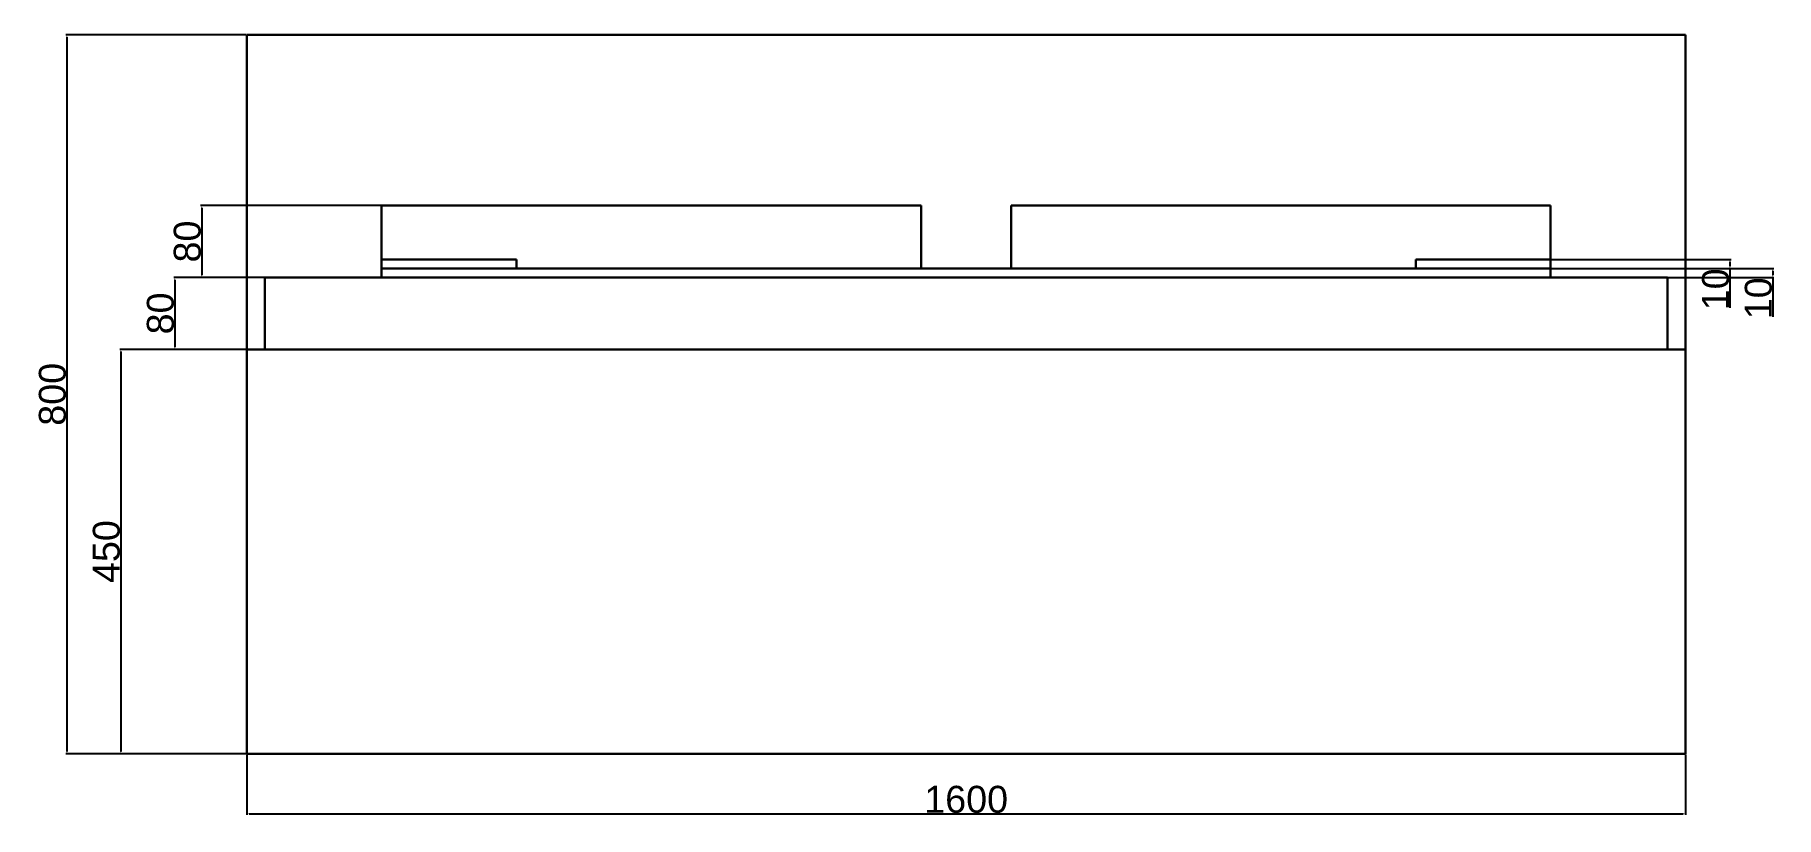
# Model space of a CAD drawing. Header units: millimetres. Extents: x 360 to 15428, y 395 to 2734.
# Drawn here: x 13491 to 15428, y 551 to 1422 of the extents above; entities that cross this region are included whole.
import ezdxf

# ---------------------------------------------------------------- set-up
doc = ezdxf.new("R2010")
doc.units = ezdxf.units.MM
doc.layers.add('cote', color=7, linetype='Continuous')
doc.layers.add('pat', color=185, linetype='Continuous', lineweight=30)
doc.styles.get("Standard").update_dxf_attribs({"font": 'arial.ttf'})
doc.dimstyles.new('ISO-25', dxfattribs={"dimtxt": 2.5, "dimasz": 2.5, "dimexe": 1.25, "dimexo": 0.625, "dimtad": 1, "dimtxsty": 'Standard', "dimcen": 2.5, "dimadec": 0, "dimazin": 0, "dimtfac": 1, "dimtmove": 0, "dimatfit": 3, "dimfxl": 1, "dimarcsym": 0})

msp = doc.modelspace()

# ---------------------------------------------------------------- blocks, each defined once
blk = doc.blocks.new('*D58')
at = {"layer": 'cote', "color": 0, "lineweight": -2, "transparency": 16777216}
for p, q in [((13727, 621.3), (13727, 553.9)), ((15327, 621.3), (15327, 553.9)), ((13729.5, 555.1), (15324.5, 555.1))]:
    blk.add_line(p, q, dxfattribs=at)
at = {"layer": 'cote', "color": 0, "transparency": 16777216}
for points in [[(13729.5, 555.6), (13729.5, 554.7), (13727, 555.1)], [(15324.5, 555.6), (15324.5, 554.7), (15327, 555.1)]]:
    blk.add_solid(points, dxfattribs=at)
at = {"layer": 'Defpoints', "color": 0, "transparency": 16777216}
for p in [(13727, 621.9), (15327, 621.9), (15327, 555.1)]:
    blk.add_point(p, dxfattribs=at)
at = {"layer": 'cote', "color": 0, "transparency": 16777216, "insert": (14527, 571.1), "char_height": 30, "attachment_point": 5}
blk.add_mtext('1600', dxfattribs=at)
blk = doc.blocks.new('*D59')
at = {"layer": 'cote', "color": 0, "lineweight": -2, "transparency": 16777216}
for p, q in [((13726.3, 1421.9), (13525.7, 1421.9)), ((13527, 1419.4), (13527, 624.4)), ((13726.3, 621.9), (13525.7, 621.9))]:
    blk.add_line(p, q, dxfattribs=at)
at = {"layer": 'cote', "color": 0, "transparency": 16777216}
for points in [[(13526.5, 1419.4), (13527.4, 1419.4), (13527, 1421.9)], [(13526.5, 624.4), (13527.4, 624.4), (13527, 621.9)]]:
    blk.add_solid(points, dxfattribs=at)
at = {"layer": 'Defpoints', "color": 0, "transparency": 16777216}
for p in [(13727, 1421.9), (13527, 621.9), (13727, 621.9)]:
    blk.add_point(p, dxfattribs=at)
at = {"layer": 'cote', "color": 0, "transparency": 16777216, "insert": (13511, 1021.9), "char_height": 30, "attachment_point": 5, "rotation": 90}
blk.add_mtext('800', dxfattribs=at)
blk = doc.blocks.new('*D60')
at = {"layer": 'cote', "color": 0, "lineweight": -2, "transparency": 16777216}
for p, q in [((13726.3, 1071.9), (13585.7, 1071.9)), ((13587, 1069.4), (13587, 624.4)), ((13726.3, 621.9), (13585.7, 621.9))]:
    blk.add_line(p, q, dxfattribs=at)
at = {"layer": 'cote', "color": 0, "transparency": 16777216}
for points in [[(13586.5, 1069.4), (13587.4, 1069.4), (13587, 1071.9)], [(13586.5, 624.4), (13587.4, 624.4), (13587, 621.9)]]:
    blk.add_solid(points, dxfattribs=at)
at = {"layer": 'Defpoints', "color": 0, "transparency": 16777216}
for p in [(13727, 1071.9), (13587, 621.9), (13727, 621.9)]:
    blk.add_point(p, dxfattribs=at)
at = {"layer": 'cote', "color": 0, "transparency": 16777216, "insert": (13571, 846.9), "char_height": 30, "attachment_point": 5, "rotation": 90}
blk.add_mtext('450', dxfattribs=at)
blk = doc.blocks.new('*D61')
at = {"layer": 'cote', "color": 0, "lineweight": -2, "transparency": 16777216}
for p, q in [((13876.3, 1231.9), (13675.7, 1231.9)), ((13677, 1229.4), (13677, 1154.4)), ((13876.3, 1151.9), (13675.7, 1151.9))]:
    blk.add_line(p, q, dxfattribs=at)
at = {"layer": 'cote', "color": 0, "transparency": 16777216}
for points in [[(13676.6, 1229.4), (13677.4, 1229.4), (13677, 1231.9)], [(13676.6, 1154.4), (13677.4, 1154.4), (13677, 1151.9)]]:
    blk.add_solid(points, dxfattribs=at)
at = {"layer": 'Defpoints', "color": 0, "transparency": 16777216}
for p in [(13877, 1231.9), (13677, 1151.9), (13877, 1151.9)]:
    blk.add_point(p, dxfattribs=at)
at = {"layer": 'cote', "color": 0, "transparency": 16777216, "insert": (13661, 1191.9), "char_height": 30, "attachment_point": 5, "rotation": 90}
blk.add_mtext('80', dxfattribs=at)
blk = doc.blocks.new('*D62')
at = {"layer": 'cote', "color": 0, "lineweight": -2, "transparency": 16777216}
for p, q in [((13746.3, 1151.9), (13645.8, 1151.9)), ((13647, 1149.4), (13647, 1074.4)), ((13746.3, 1071.9), (13645.8, 1071.9))]:
    blk.add_line(p, q, dxfattribs=at)
at = {"layer": 'cote', "color": 0, "transparency": 16777216}
for points in [[(13646.6, 1149.4), (13647.4, 1149.4), (13647, 1151.9)], [(13646.6, 1074.4), (13647.4, 1074.4), (13647, 1071.9)]]:
    blk.add_solid(points, dxfattribs=at)
at = {"layer": 'Defpoints', "color": 0, "transparency": 16777216}
for p in [(13747, 1151.9), (13647, 1071.9), (13747, 1071.9)]:
    blk.add_point(p, dxfattribs=at)
at = {"layer": 'cote', "color": 0, "transparency": 16777216, "insert": (13631.1, 1111.9), "char_height": 30, "attachment_point": 5, "rotation": 90}
blk.add_mtext('80', dxfattribs=at)
blk = doc.blocks.new('*D63')
at = {"layer": 'cote', "color": 0, "lineweight": -2, "transparency": 16777216}
for p, q in [((15177.6, 1171.9), (15377.7, 1171.9)), ((15177.6, 1161.9), (15377.7, 1161.9)), ((15376.4, 1169.4), (15376.4, 1164.4)), ((15376.4, 1161.9), (15376.4, 1118.1))]:
    blk.add_line(p, q, dxfattribs=at)
at = {"layer": 'cote', "color": 0, "transparency": 16777216}
for points in [[(15376, 1169.4), (15376.8, 1169.4), (15376.4, 1171.9)], [(15376, 1164.4), (15376.8, 1164.4), (15376.4, 1161.9)]]:
    blk.add_solid(points, dxfattribs=at)
at = {"layer": 'Defpoints', "color": 0, "transparency": 16777216}
for p in [(15177, 1171.9), (15177, 1161.9), (15376.4, 1161.9)]:
    blk.add_point(p, dxfattribs=at)
at = {"layer": 'cote', "color": 0, "transparency": 16777216, "insert": (15360.5, 1138.7), "char_height": 30, "attachment_point": 5, "rotation": 90}
blk.add_mtext('10', dxfattribs=at)
blk = doc.blocks.new('*D64')
at = {"layer": 'cote', "color": 0, "lineweight": -2, "transparency": 16777216}
for p, q in [((15177.6, 1161.9), (15425.3, 1161.9)), ((15177.6, 1151.9), (15425.3, 1151.9)), ((15424, 1159.4), (15424, 1154.4)), ((15424, 1151.9), (15424, 1108.1))]:
    blk.add_line(p, q, dxfattribs=at)
at = {"layer": 'cote', "color": 0, "transparency": 16777216}
for points in [[(15423.6, 1159.4), (15424.4, 1159.4), (15424, 1161.9)], [(15423.6, 1154.4), (15424.4, 1154.4), (15424, 1151.9)]]:
    blk.add_solid(points, dxfattribs=at)
at = {"layer": 'Defpoints', "color": 0, "transparency": 16777216}
for p in [(15177, 1161.9), (15177, 1151.9), (15424, 1151.9)]:
    blk.add_point(p, dxfattribs=at)
at = {"layer": 'cote', "color": 0, "transparency": 16777216, "insert": (15408.1, 1128.7), "char_height": 30, "attachment_point": 5, "rotation": 90}
blk.add_mtext('10', dxfattribs=at)

# ---------------------------------------------------------------- dimensions: what is measured, and where the dimension line sits
at = {"layer": 'cote'}
for base, p1, p2, picture, middle in [((13526.957, 621.889), (13726.957, 1421.889), (13726.957, 621.889), '*D59', (13511.014, 1021.889)), ((13676.97, 1151.889), (13876.957, 1231.889), (13876.957, 1151.889), '*D61', (13661.027, 1191.889)), ((15376.415, 1161.889), (15176.957, 1171.889), (15176.957, 1161.889), '*D63', (15360.473, 1138.74)), ((15424.027, 1151.889), (15176.957, 1161.889), (15176.957, 1151.889), '*D64', (15408.085, 1128.74)), ((13647.005, 1071.889), (13746.957, 1151.889), (13746.957, 1071.889), '*D62', (13631.063, 1111.889)), ((13586.957, 621.889), (13726.957, 1071.889), (13726.957, 621.889), '*D60', (13571.014, 846.889))]:
    dim = msp.add_linear_dim(base=base, p1=p1, p2=p2, angle=90, dimstyle='ISO-25', override={"dimtxt": 30}, dxfattribs=at)
    dim.commit()
    dim.dimension.update_dxf_attribs({"geometry": picture, "text_midpoint": middle})
dim = msp.add_linear_dim(base=(15326.957, 555.142), p1=(13726.957, 621.889), p2=(15326.957, 621.889), dimstyle='ISO-25', override={"dimtxt": 30}, dxfattribs=at)
dim.commit()
dim.dimension.update_dxf_attribs({"geometry": '*D58', "text_midpoint": (14526.957, 571.084)})

# ---------------------------------------------------------------- linework, layer by layer
at = {"layer": 'pat'}
for p, q in [((15326.957, 1421.889), (13726.957, 1421.889)), ((13726.957, 1421.889), (13726.957, 621.889)), ((15326.957, 621.889), (15326.957, 1421.889)), ((13876.957, 1151.889), (13876.957, 1231.889)), ((13876.957, 1231.889), (14476.957, 1231.889)), ((14476.957, 1231.889), (14476.957, 1161.889)), ((15176.957, 1231.889), (14576.957, 1231.889)), ((14576.957, 1231.889), (14576.957, 1161.889)), ((15176.957, 1151.889), (15176.957, 1231.889)), ((14026.957, 1171.889), (13876.957, 1171.889)), ((13876.957, 1151.889), (13876.957, 1161.889)), ((13876.957, 1161.889), (15176.957, 1161.889)), ((14026.957, 1161.889), (14026.957, 1171.889)), ((15026.957, 1161.889), (15026.957, 1171.889)), ((15026.957, 1171.889), (15176.957, 1171.889)), ((15176.957, 1161.889), (15176.957, 1151.889)), ((13746.957, 1071.889), (13746.957, 1151.889)), ((15306.957, 1151.889), (13746.957, 1151.889)), ((15306.957, 1071.889), (15306.957, 1151.889)), ((13726.957, 1071.889), (15326.957, 1071.889)), ((13726.957, 621.889), (15326.957, 621.889))]:
    msp.add_line(p, q, dxfattribs=at)

msp.set_redraw_order([(e.dxf.handle, doc.entitydb.next_handle()) for e in msp.query("TEXT MTEXT ATTDEF DIMENSION ARC_DIMENSION")])  # texts and dimensions are drawn at this point

doc.saveas('drawing.dxf')
